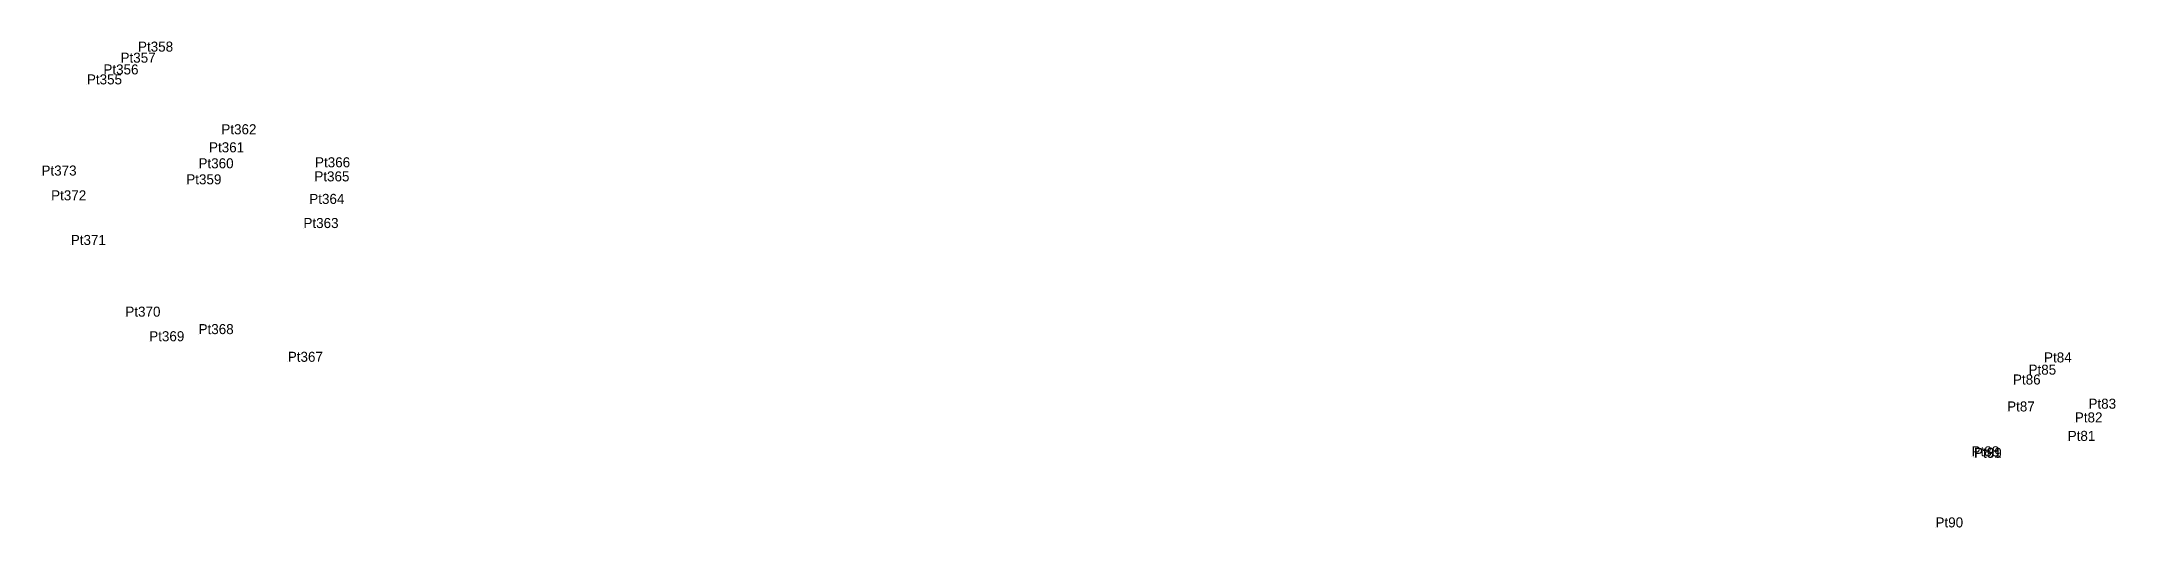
# Model space of a CAD drawing. Extents: x 0 to 667379, y 0 to 1854856.
# Drawn here: x 538105.8 to 538477.6, y 1850742.4 to 1850829.6 of the extents above; entities that cross this region are included whole.
import ezdxf

# ---------------------------------------------------------------- set-up
doc = ezdxf.new("R2010")
doc.units = 0
doc.layers.add('Level 12', color=7, linetype='Continuous')
doc.layers.add('Level 7', color=7, linetype='Continuous')

msp = doc.modelspace()

# ---------------------------------------------------------------- texts
at = {"layer": 'Level 12'}
for s, p in [('Pt357', (538120.013, 1850825.751)), ('Pt358', (538123.145, 1850827.738)), ('Pt355', (538113.989, 1850821.858)), ('Pt356', (538116.941, 1850823.646)), ('Pt361', (538135.874, 1850809.676)), ('Pt362', (538138.082, 1850812.912)), ('Pt360', (538133.987, 1850806.805)), ('Pt366', (538154.877, 1850806.985)), ('Pt373', (538105.841, 1850805.508)), ('Pt359', (538131.798, 1850803.929)), ('Pt365', (538154.753, 1850804.458)), ('Pt372', (538107.572, 1850801.056)), ('Pt364', (538153.847, 1850800.419)), ('Pt363', (538152.802, 1850796.09)), ('Pt371', (538111.1, 1850793.052)), ('Pt370', (538120.876, 1850780.191)), ('Pt368', (538134.001, 1850777.059)), ('Pt369', (538125.156, 1850775.781)), ('Pt367', (538149.996, 1850772.093)), ('Pt85', (538462.02, 1850769.784)), ('Pt84', (538464.799, 1850771.981)), ('Pt86', (538459.235, 1850768.02)), ('Pt87', (538458.188, 1850763.185)), ('Pt82', (538470.323, 1850761.22)), ('Pt83', (538472.765, 1850763.677)), ('Pt81', (538469.041, 1850757.905)), ('Pt88', (538451.812, 1850755.134)), ('Pt91', (538452.227, 1850754.876)), ('Pt89', (538452.273, 1850754.876)), ('Pt90', (538445.344, 1850742.384))]:
    msp.add_text(s, height=1.8, dxfattribs=at).set_placement(p)

# ---------------------------------------------------------------- linework, layer by layer
at = {"layer": 'Level 7'}
for p, q in [((538123.145, 1850827.738), (538123.145, 1850827.738)), ((538116.941, 1850823.646), (538116.941, 1850823.646)), ((538120.013, 1850825.751), (538120.013, 1850825.751)), ((538113.989, 1850821.858), (538113.989, 1850821.858)), ((538138.082, 1850812.912), (538138.082, 1850812.912)), ((538135.874, 1850809.676), (538135.874, 1850809.676)), ((538105.841, 1850805.508), (538105.841, 1850805.508)), ((538131.798, 1850803.929), (538131.798, 1850803.929)), ((538133.987, 1850806.805), (538133.987, 1850806.805)), ((538154.753, 1850804.458), (538154.753, 1850804.458)), ((538154.877, 1850806.985), (538154.877, 1850806.985)), ((538107.572, 1850801.056), (538107.572, 1850801.056)), ((538153.847, 1850800.419), (538153.847, 1850800.419)), ((538111.1, 1850793.052), (538111.1, 1850793.052)), ((538152.802, 1850796.09), (538152.802, 1850796.09)), ((538120.876, 1850780.191), (538120.876, 1850780.191)), ((538125.156, 1850775.781), (538125.156, 1850775.781)), ((538134.001, 1850777.059), (538134.001, 1850777.059)), ((538149.996, 1850772.093), (538149.996, 1850772.093)), ((538464.799, 1850771.981), (538464.799, 1850771.981)), ((538459.235, 1850768.02), (538459.235, 1850768.02)), ((538462.02, 1850769.784), (538462.02, 1850769.784)), ((538458.188, 1850763.185), (538458.188, 1850763.185)), ((538472.765, 1850763.677), (538472.765, 1850763.677)), ((538470.323, 1850761.22), (538470.323, 1850761.22)), ((538469.041, 1850757.905), (538469.041, 1850757.905)), ((538451.812, 1850755.134), (538451.812, 1850755.134)), ((538452.227, 1850754.876), (538452.227, 1850754.876)), ((538452.273, 1850754.876), (538452.273, 1850754.876)), ((538445.344, 1850742.384), (538445.344, 1850742.384))]:
    msp.add_line(p, q, dxfattribs=at)

msp.set_redraw_order([(e.dxf.handle, doc.entitydb.next_handle()) for e in msp.query("TEXT MTEXT ATTDEF DIMENSION ARC_DIMENSION")])  # texts and dimensions are drawn at this point

doc.saveas('drawing.dxf')
